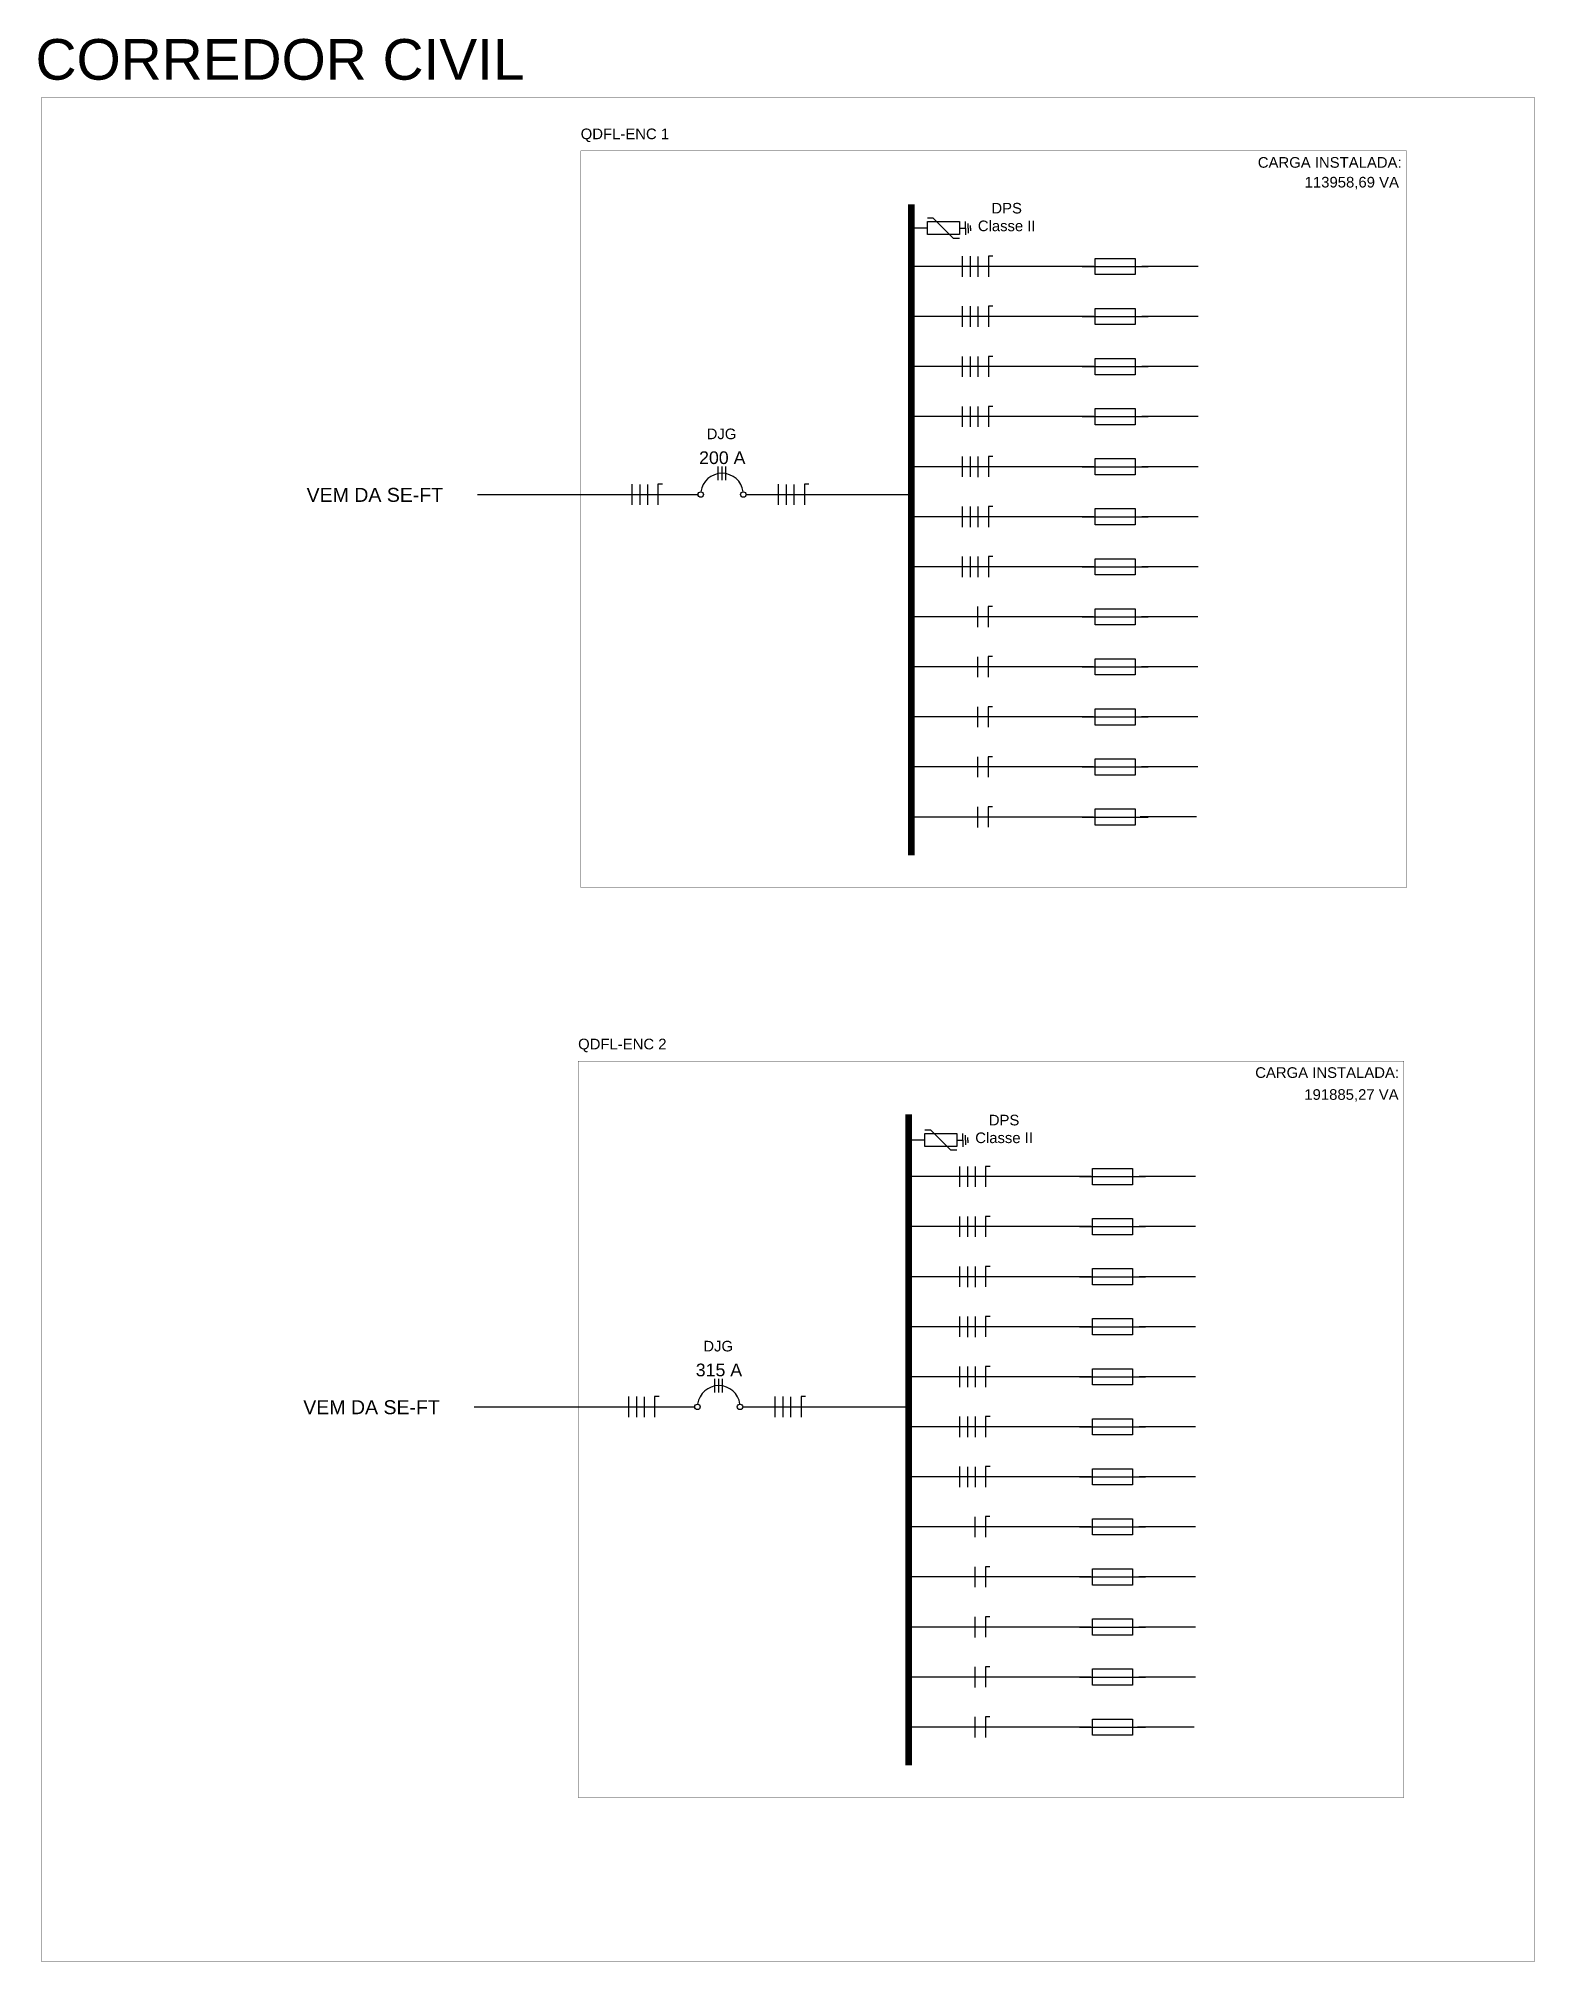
# Model space of a CAD drawing. Header units: millimetres. Extents: x 700 to 1754, y 408 to 936.
# Drawn here: x 1096 to 1275.3, y 407.9 to 638.4 of the extents above; entities that cross this region are included whole.
import ezdxf
from ezdxf.enums import TextEntityAlignment as Align

# ---------------------------------------------------------------- set-up
doc = ezdxf.new("R2010")
doc.units = ezdxf.units.MM
doc.linetypes.add('ACAD_ISO03W100', pattern=[30, 12, -18])
for name, color, linetype in [('A-03', 3, 'Continuous'), ('ARA_DISPOSITIVOS', 5, 'Continuous'), ('ARA_LEGENDA', 7, 'Continuous'), ('EQUIPAMENTOS', 4, 'Continuous'), ('GSP_Arq_TEXTO', 7, 'Continuous'), ('GSP_URB_TEXTO GERAL', 7, 'Continuous'), ('UNIFILAR', 3, 'Continuous'), ('VAI AO CTA', 7, 'Continuous')]:
    doc.layers.add(name, color=color, linetype=linetype)
doc.layers.add('BARRAMENTO', color=1, linetype='Continuous', lineweight=30)
doc.styles.add('ARA GERAL', font='arial.ttf', dxfattribs={"height": 10.1686})
doc.styles.add('ARA_TITULO_1', font='arial.ttf', dxfattribs={"height": 4})
doc.styles.add('ARIAL', font='arial.ttf')
doc.styles.add('ROMANS', font='arial.ttf')

msp = doc.modelspace()

# ---------------------------------------------------------------- texts
at = {"layer": 'ARA_LEGENDA', "style": 'ROMANS'}
for s, p in [('200 A', (1177.94, 588.17)), ('315 A', (1177.54, 478.8))]:
    msp.add_text(s, height=1.522, dxfattribs=at).set_placement(p, align=Align.MIDDLE)
at = {"layer": 'GSP_Arq_TEXTO', "insert": (1124.92, 638.36), "char_height": 4.8732, "attachment_point": 2, "style": 'ARIAL'}
msp.add_mtext_dynamic_manual_height_columns('CORREDOR CIVIL', width=88.3104, gutter_width=0.45, heights=[1.79], dxfattribs=at)
at = {"layer": 'GSP_Arq_TEXTO', "char_height": 1.272, "width": 6.8733, "attachment_point": 2, "style": 'ARIAL'}
for insert in [(1212.04, 618.72), (1211.73, 509.39)]:
    msp.add_mtext('DPS\\PClasse II', dxfattribs=dict(at, insert=insert))
at = {"layer": 'VAI AO CTA', "attachment_point": 3, "style": 'ARA_TITULO_1'}
for s, width, gutter_width, heights, insert, char_height in [('\\pxql,t5;QDFL-ENC 1', 25.3745, 0.45, [1.79], (1186.34, 627.63), 1.2766), ('CARGA INSTALADA:', 25.3745, 0.45, [1.79], (1259.39, 624.21), 1.2766), (' ^I113958,69 VA', 25.3745, 0.45, [1.79], (1259.07, 621.84), 1.2766), ('\\pxqc;VEM DA SE-FT', 23.2565, 0.59, [0], (1147.92, 584.55), 1.6745), ('\\pxql,t5;QDFL-ENC 2', 25.3745, 0.45, [1.79], (1186.03, 518.51), 1.2766), ('CARGA INSTALADA:', 25.3745, 0.45, [1.79], (1259.08, 515.09), 1.2766), (' ^I191885,27 VA', 25.3745, 0.45, [1.79], (1259.03, 512.46), 1.2766), ('\\pxqc;VEM DA SE-FT', 23.2565, 0.59, [0], (1147.52, 475.17), 1.6745)]:
    msp.add_mtext_dynamic_manual_height_columns(s, width=width, gutter_width=gutter_width, heights=heights, dxfattribs=dict(at, insert=insert, char_height=char_height))
at = {"layer": 'VAI AO CTA', "char_height": 1.272, "width": 17.7112, "attachment_point": 2, "style": 'ARIAL'}
for insert in [(1177.85, 591.66), (1177.45, 482.29)]:
    msp.add_mtext('DJG', dxfattribs=dict(at, insert=insert))

# ---------------------------------------------------------------- blocks, each defined once
blk = doc.blocks.new('*U115')
at = {"layer": 'ARA_DISPOSITIVOS'}
blk.add_line((-25.3, 0), (25.4, 0), dxfattribs=at)
blk.add_lwpolyline([(15.4, 6.2), (15.4, -6.2), (-15.3, -6.2), (-15.3, 6.2)], close=True, dxfattribs=at)
at = {"style": 'ARA GERAL'}
blk.add_attdef('12A', text='', height=10.2, dxfattribs=at).set_placement((-0.2, 17.9), align=Align.TOP_CENTER)
blk = doc.blocks.new('*U116')
at = {"layer": 'ARA_DISPOSITIVOS'}
blk.add_line((-25.3, 0), (25.4, 0), dxfattribs=at)
blk.add_lwpolyline([(15.4, 6.2), (15.4, -6.2), (-15.3, -6.2), (-15.3, 6.2)], close=True, dxfattribs=at)
at = {"style": 'ARA GERAL'}
blk.add_attdef('12A', text='', height=10.2, dxfattribs=at).set_placement((-0.2, 17.9), align=Align.TOP_CENTER)
blk = doc.blocks.new('*U117')
at = {"layer": 'ARA_DISPOSITIVOS'}
blk.add_line((-25.3, 0), (25.4, 0), dxfattribs=at)
blk.add_lwpolyline([(15.4, 6.2), (15.4, -6.2), (-15.3, -6.2), (-15.3, 6.2)], close=True, dxfattribs=at)
at = {"style": 'ARA GERAL'}
blk.add_attdef('12A', text='', height=10.2, dxfattribs=at).set_placement((-0.2, 17.9), align=Align.TOP_CENTER)
blk = doc.blocks.new('*U118')
at = {"layer": 'ARA_DISPOSITIVOS'}
blk.add_line((-25.3, 0), (25.4, 0), dxfattribs=at)
blk.add_lwpolyline([(15.4, 6.2), (15.4, -6.2), (-15.3, -6.2), (-15.3, 6.2)], close=True, dxfattribs=at)
at = {"style": 'ARA GERAL'}
blk.add_attdef('12A', text='', height=10.2, dxfattribs=at).set_placement((-0.2, 17.9), align=Align.TOP_CENTER)
blk = doc.blocks.new('*U119')
at = {"layer": 'ARA_DISPOSITIVOS'}
blk.add_line((-25.3, 0), (25.4, 0), dxfattribs=at)
blk.add_lwpolyline([(15.4, 6.2), (15.4, -6.2), (-15.3, -6.2), (-15.3, 6.2)], close=True, dxfattribs=at)
at = {"style": 'ARA GERAL'}
blk.add_attdef('12A', text='', height=10.2, dxfattribs=at).set_placement((-0.2, 17.9), align=Align.TOP_CENTER)
blk = doc.blocks.new('*U120')
at = {"layer": 'ARA_DISPOSITIVOS'}
blk.add_line((-25.3, 0), (25.4, 0), dxfattribs=at)
blk.add_lwpolyline([(15.4, 6.2), (15.4, -6.2), (-15.3, -6.2), (-15.3, 6.2)], close=True, dxfattribs=at)
at = {"style": 'ARA GERAL'}
blk.add_attdef('12A', text='', height=10.2, dxfattribs=at).set_placement((-0.2, 17.9), align=Align.TOP_CENTER)
blk = doc.blocks.new('*U121')
at = {"layer": 'ARA_DISPOSITIVOS'}
blk.add_line((-25.3, 0), (25.4, 0), dxfattribs=at)
blk.add_lwpolyline([(15.4, 6.2), (15.4, -6.2), (-15.3, -6.2), (-15.3, 6.2)], close=True, dxfattribs=at)
at = {"style": 'ARA GERAL'}
blk.add_attdef('12A', text='', height=10.2, dxfattribs=at).set_placement((-0.2, 17.9), align=Align.TOP_CENTER)
blk = doc.blocks.new('*U122')
at = {"layer": 'ARA_DISPOSITIVOS'}
blk.add_line((-25.3, 0), (25.4, 0), dxfattribs=at)
blk.add_lwpolyline([(15.4, 6.2), (15.4, -6.2), (-15.3, -6.2), (-15.3, 6.2)], close=True, dxfattribs=at)
at = {"style": 'ARA GERAL'}
blk.add_attdef('12A', text='', height=10.2, dxfattribs=at).set_placement((-0.2, 17.9), align=Align.TOP_CENTER)
blk = doc.blocks.new('*U123')
at = {"layer": 'ARA_DISPOSITIVOS'}
blk.add_line((-25.3, 0), (25.4, 0), dxfattribs=at)
blk.add_lwpolyline([(15.4, 6.2), (15.4, -6.2), (-15.3, -6.2), (-15.3, 6.2)], close=True, dxfattribs=at)
at = {"style": 'ARA GERAL'}
blk.add_attdef('12A', text='', height=10.2, dxfattribs=at).set_placement((-0.2, 17.9), align=Align.TOP_CENTER)
blk = doc.blocks.new('*U124')
at = {"layer": 'ARA_DISPOSITIVOS'}
blk.add_line((-25.3, 0), (25.4, 0), dxfattribs=at)
blk.add_lwpolyline([(15.4, 6.2), (15.4, -6.2), (-15.3, -6.2), (-15.3, 6.2)], close=True, dxfattribs=at)
at = {"style": 'ARA GERAL'}
blk.add_attdef('12A', text='', height=10.2, dxfattribs=at).set_placement((-0.2, 17.9), align=Align.TOP_CENTER)
blk = doc.blocks.new('*U125')
at = {"layer": 'ARA_DISPOSITIVOS'}
blk.add_line((-25.3, 0), (25.4, 0), dxfattribs=at)
blk.add_lwpolyline([(15.4, 6.2), (15.4, -6.2), (-15.3, -6.2), (-15.3, 6.2)], close=True, dxfattribs=at)
at = {"style": 'ARA GERAL'}
blk.add_attdef('12A', text='', height=10.2, dxfattribs=at).set_placement((-0.2, 17.9), align=Align.TOP_CENTER)
blk = doc.blocks.new('*U90')
at = {"layer": 'ARA_DISPOSITIVOS'}
blk.add_line((-25.3, 0), (25.4, 0), dxfattribs=at)
blk.add_lwpolyline([(15.4, 6.2), (15.4, -6.2), (-15.3, -6.2), (-15.3, 6.2)], close=True, dxfattribs=at)
at = {"style": 'ARA GERAL'}
blk.add_attdef('12A', text='', height=10.2, dxfattribs=at).set_placement((-0.2, 17.9), align=Align.TOP_CENTER)
blk = doc.blocks.new('*U53')
at = {"layer": 'ARA_DISPOSITIVOS'}
blk.add_line((-25.3, 0), (25.4, 0), dxfattribs=at)
blk.add_lwpolyline([(15.4, 6.2), (15.4, -6.2), (-15.3, -6.2), (-15.3, 6.2)], close=True, dxfattribs=at)
at = {"style": 'ARA GERAL'}
blk.add_attdef('12A', text='', height=10.2, dxfattribs=at).set_placement((-0.2, 17.9), align=Align.TOP_CENTER)
blk = doc.blocks.new('*U54')
at = {"layer": 'ARA_DISPOSITIVOS'}
blk.add_line((-25.3, 0), (25.4, 0), dxfattribs=at)
blk.add_lwpolyline([(15.4, 6.2), (15.4, -6.2), (-15.3, -6.2), (-15.3, 6.2)], close=True, dxfattribs=at)
at = {"style": 'ARA GERAL'}
blk.add_attdef('12A', text='', height=10.2, dxfattribs=at).set_placement((-0.2, 17.9), align=Align.TOP_CENTER)
blk = doc.blocks.new('*U55')
at = {"layer": 'ARA_DISPOSITIVOS'}
blk.add_line((-25.3, 0), (25.4, 0), dxfattribs=at)
blk.add_lwpolyline([(15.4, 6.2), (15.4, -6.2), (-15.3, -6.2), (-15.3, 6.2)], close=True, dxfattribs=at)
at = {"style": 'ARA GERAL'}
blk.add_attdef('12A', text='', height=10.2, dxfattribs=at).set_placement((-0.2, 17.9), align=Align.TOP_CENTER)
blk = doc.blocks.new('*U56')
at = {"layer": 'ARA_DISPOSITIVOS'}
blk.add_line((-25.3, 0), (25.4, 0), dxfattribs=at)
blk.add_lwpolyline([(15.4, 6.2), (15.4, -6.2), (-15.3, -6.2), (-15.3, 6.2)], close=True, dxfattribs=at)
at = {"style": 'ARA GERAL'}
blk.add_attdef('12A', text='', height=10.2, dxfattribs=at).set_placement((-0.2, 17.9), align=Align.TOP_CENTER)
blk = doc.blocks.new('*U57')
at = {"layer": 'ARA_DISPOSITIVOS'}
blk.add_line((-25.3, 0), (25.4, 0), dxfattribs=at)
blk.add_lwpolyline([(15.4, 6.2), (15.4, -6.2), (-15.3, -6.2), (-15.3, 6.2)], close=True, dxfattribs=at)
at = {"style": 'ARA GERAL'}
blk.add_attdef('12A', text='', height=10.2, dxfattribs=at).set_placement((-0.2, 17.9), align=Align.TOP_CENTER)
blk = doc.blocks.new('*U58')
at = {"layer": 'ARA_DISPOSITIVOS'}
blk.add_line((-25.3, 0), (25.4, 0), dxfattribs=at)
blk.add_lwpolyline([(15.4, 6.2), (15.4, -6.2), (-15.3, -6.2), (-15.3, 6.2)], close=True, dxfattribs=at)
at = {"style": 'ARA GERAL'}
blk.add_attdef('12A', text='', height=10.2, dxfattribs=at).set_placement((-0.2, 17.9), align=Align.TOP_CENTER)
blk = doc.blocks.new('*U30')
at = {"layer": 'ARA_DISPOSITIVOS'}
blk.add_line((-25.3, 0), (25.4, 0), dxfattribs=at)
blk.add_lwpolyline([(15.4, 6.2), (15.4, -6.2), (-15.3, -6.2), (-15.3, 6.2)], close=True, dxfattribs=at)
at = {"style": 'ARA GERAL'}
blk.add_attdef('12A', text='', height=10.2, dxfattribs=at).set_placement((-0.2, 17.9), align=Align.TOP_CENTER)
blk = doc.blocks.new('*U31')
at = {"layer": 'ARA_DISPOSITIVOS'}
blk.add_line((-25.3, 0), (25.4, 0), dxfattribs=at)
blk.add_lwpolyline([(15.4, 6.2), (15.4, -6.2), (-15.3, -6.2), (-15.3, 6.2)], close=True, dxfattribs=at)
at = {"style": 'ARA GERAL'}
blk.add_attdef('12A', text='', height=10.2, dxfattribs=at).set_placement((-0.2, 17.9), align=Align.TOP_CENTER)
blk = doc.blocks.new('*U32')
at = {"layer": 'ARA_DISPOSITIVOS'}
blk.add_line((-25.3, 0), (25.4, 0), dxfattribs=at)
blk.add_lwpolyline([(15.4, 6.2), (15.4, -6.2), (-15.3, -6.2), (-15.3, 6.2)], close=True, dxfattribs=at)
at = {"style": 'ARA GERAL'}
blk.add_attdef('12A', text='', height=10.2, dxfattribs=at).set_placement((-0.2, 17.9), align=Align.TOP_CENTER)
blk = doc.blocks.new('*U33')
at = {"layer": 'ARA_DISPOSITIVOS'}
blk.add_line((-25.3, 0), (25.4, 0), dxfattribs=at)
blk.add_lwpolyline([(15.4, 6.2), (15.4, -6.2), (-15.3, -6.2), (-15.3, 6.2)], close=True, dxfattribs=at)
at = {"style": 'ARA GERAL'}
blk.add_attdef('12A', text='', height=10.2, dxfattribs=at).set_placement((-0.2, 17.9), align=Align.TOP_CENTER)
blk = doc.blocks.new('*U34')
at = {"layer": 'ARA_DISPOSITIVOS'}
blk.add_line((-25.3, 0), (25.4, 0), dxfattribs=at)
blk.add_lwpolyline([(15.4, 6.2), (15.4, -6.2), (-15.3, -6.2), (-15.3, 6.2)], close=True, dxfattribs=at)
at = {"style": 'ARA GERAL'}
blk.add_attdef('12A', text='', height=10.2, dxfattribs=at).set_placement((-0.2, 17.9), align=Align.TOP_CENTER)
blk = doc.blocks.new('*U35')
at = {"layer": 'ARA_DISPOSITIVOS'}
blk.add_line((-25.3, 0), (25.4, 0), dxfattribs=at)
blk.add_lwpolyline([(15.4, 6.2), (15.4, -6.2), (-15.3, -6.2), (-15.3, 6.2)], close=True, dxfattribs=at)
at = {"style": 'ARA GERAL'}
blk.add_attdef('12A', text='', height=10.2, dxfattribs=at).set_placement((-0.2, 17.9), align=Align.TOP_CENTER)
blk = doc.blocks.new('DISJ TRIF')
at = {"layer": 'A-03', "color": 2}
for p, q in [((0.217, 0.418), (0.421, 0.418)), ((0.217, 0.36), (0.421, 0.36)), ((0.217, 0.302), (0.421, 0.302))]:
    blk.add_line(p, q, dxfattribs=at)
at = {"layer": 'EQUIPAMENTOS', "color": 2}
for centre in [(0, 0.679), (0, 0.041)]:
    blk.add_circle(centre, 0.0409, dxfattribs=at)
at = {"layer": 'EQUIPAMENTOS', "color": 4}
blk.add_arc((0, 0.36), 0.319, 277.3498, 82.6502, dxfattribs=at)
blk = doc.blocks.new('dps')
at = {"layer": 'ARA_DISPOSITIVOS'}
for p, q in [((9.6, -5.6), (9.6, 0)), ((9.6, -5.6), (-9.4, -24.7)), ((-9.4, -24.7), (-9.4, -30.8))]:
    blk.add_line(p, q, dxfattribs=at)
blk.add_lwpolyline([(-6.1, 0), (6.4, 0), (6.4, -30.8), (-6.1, -30.8)], close=True, dxfattribs=at)

# ---------------------------------------------------------------- linework, layer by layer
at = {"layer": 'ARA_LEGENDA', "color": 2, "linetype": 'ACAD_ISO03W100', "ltscale": 0.25, "const_width": 0.0375}
msp.add_lwpolyline([(1275.31, 407.89), (1096.33, 407.89), (1096.33, 631.35), (1275.31, 631.35)], close=True, dxfattribs=at)
at = {"layer": 'ARA_LEGENDA', "color": 7, "linetype": 'ACAD_ISO03W100', "ltscale": 0.25, "const_width": 0.0375}
for points in [[(1259.96, 536.65), (1160.97, 536.65), (1160.97, 624.95), (1259.96, 624.95)], [(1259.65, 427.54), (1160.66, 427.54), (1160.66, 515.83), (1259.65, 515.83)]]:
    msp.add_lwpolyline(points, close=True, dxfattribs=at)
at = {"layer": 'BARRAMENTO', "color": 1, "ltscale": 200}
for p, q in [((1202.54, 615.68), (1200.6, 615.68)), ((1202.23, 506.35), (1200.29, 506.35))]:
    msp.add_line(p, q, dxfattribs=at)
at = {"layer": 'BARRAMENTO', "color": 3, "ltscale": 200}
for p, q in [((1206.39, 615.68), (1207.11, 615.68)), ((1207.11, 615.68), (1207.11, 616.48)), ((1207.11, 615.68), (1207.11, 614.87)), ((1207.42, 615.68), (1207.42, 616.26)), ((1207.42, 615.68), (1207.42, 615.1)), ((1207.7, 615.68), (1207.7, 616)), ((1207.7, 615.68), (1207.7, 615.36)), ((1206.08, 506.35), (1206.8, 506.35)), ((1206.8, 506.35), (1206.8, 507.16)), ((1206.8, 506.35), (1206.8, 505.55)), ((1207.11, 506.35), (1207.11, 506.93)), ((1207.11, 506.35), (1207.11, 505.77)), ((1207.39, 506.35), (1207.39, 506.67)), ((1207.39, 506.35), (1207.39, 506.03))]:
    msp.add_line(p, q, dxfattribs=at)
at = {"layer": 'BARRAMENTO'}
for p, q in [((1222.48, 611.09), (1200.6, 611.09)), ((1235, 611.09), (1228.24, 611.09)), ((1222.48, 605.09), (1200.6, 605.09)), ((1235, 605.09), (1228.24, 605.09)), ((1222.48, 599.09), (1200.6, 599.09)), ((1235, 599.09), (1228.24, 599.09)), ((1222.48, 593.09), (1200.6, 593.09)), ((1235, 593.09), (1228.24, 593.09)), ((1222.48, 587.09), (1200.6, 587.09)), ((1235, 587.09), (1228.24, 587.09)), ((1222.48, 581.09), (1200.6, 581.09)), ((1235, 581.09), (1228.24, 581.09)), ((1222.48, 575.09), (1200.6, 575.09)), ((1235, 575.09), (1228.24, 575.09)), ((1222.45, 569.09), (1200.57, 569.09)), ((1234.97, 569.09), (1228.2, 569.09)), ((1222.45, 563.09), (1200.57, 563.09)), ((1234.97, 563.09), (1228.2, 563.09)), ((1222.45, 557.09), (1200.57, 557.09)), ((1234.97, 557.09), (1228.2, 557.09)), ((1222.45, 551.09), (1200.57, 551.09)), ((1234.97, 551.09), (1228.2, 551.09)), ((1222.45, 545.09), (1200.57, 545.09)), ((1234.81, 545.1), (1228.05, 545.1)), ((1222.17, 501.98), (1200.29, 501.98)), ((1234.69, 501.98), (1227.92, 501.98)), ((1222.17, 495.98), (1200.29, 495.98)), ((1234.69, 495.98), (1227.92, 495.98)), ((1222.17, 489.98), (1200.29, 489.98)), ((1234.69, 489.98), (1227.92, 489.98)), ((1222.17, 483.98), (1200.29, 483.98)), ((1234.69, 483.98), (1227.92, 483.98)), ((1222.17, 477.98), (1200.29, 477.98)), ((1234.69, 477.98), (1227.92, 477.98)), ((1222.17, 471.98), (1200.29, 471.98)), ((1234.69, 471.98), (1227.92, 471.98)), ((1222.17, 465.98), (1200.29, 465.98)), ((1234.69, 465.98), (1227.92, 465.98)), ((1222.14, 459.98), (1200.26, 459.98)), ((1234.66, 459.98), (1227.89, 459.98)), ((1222.14, 453.98), (1200.26, 453.98)), ((1234.66, 453.98), (1227.89, 453.98)), ((1222.14, 447.98), (1200.26, 447.98)), ((1234.66, 447.98), (1227.89, 447.98)), ((1222.14, 441.98), (1200.26, 441.98)), ((1234.66, 441.98), (1227.89, 441.98)), ((1222.14, 435.98), (1200.26, 435.98)), ((1234.5, 435.99), (1227.74, 435.99))]:
    msp.add_line(p, q, dxfattribs=at)
at = {"layer": 'BARRAMENTO', "lineweight": 40, "const_width": 0.8}
for points in [[(1200.6, 540.5), (1200.6, 618.54)], [(1200.29, 431.38), (1200.29, 509.43)]]:
    msp.add_lwpolyline(points, dxfattribs=at)
at = {"layer": 'BARRAMENTO'}
for points in [[(1148.6, 583.75), (1175.04, 583.75)], [(1180.79, 583.75), (1200.45, 583.75)], [(1148.2, 474.37), (1174.64, 474.37)], [(1180.4, 474.37), (1200.06, 474.37)]]:
    msp.add_lwpolyline(points, dxfattribs=at)
at = {"layer": 'VAI AO CTA', "color": 1}
for p, q in [((1206.69, 612.32), (1206.69, 609.86)), ((1207.65, 612.32), (1207.65, 609.86)), ((1208.61, 609.85), (1208.61, 612.31)), ((1206.69, 606.32), (1206.69, 603.86)), ((1207.65, 606.32), (1207.65, 603.86)), ((1208.61, 603.85), (1208.61, 606.31)), ((1206.69, 600.32), (1206.69, 597.86)), ((1207.65, 600.32), (1207.65, 597.86)), ((1208.61, 597.85), (1208.61, 600.31)), ((1206.69, 594.32), (1206.69, 591.86)), ((1207.65, 594.32), (1207.65, 591.86)), ((1208.61, 591.85), (1208.61, 594.31)), ((1206.69, 588.32), (1206.69, 585.86)), ((1207.65, 588.32), (1207.65, 585.86)), ((1208.61, 585.85), (1208.61, 588.31)), ((1167.09, 584.98), (1167.09, 582.52)), ((1168.05, 584.97), (1168.05, 582.51)), ((1169, 582.51), (1169, 584.97)), ((1184.66, 584.98), (1184.66, 582.52)), ((1185.62, 584.97), (1185.62, 582.51)), ((1186.57, 582.51), (1186.57, 584.97)), ((1206.69, 582.32), (1206.69, 579.86)), ((1207.65, 582.32), (1207.65, 579.86)), ((1208.61, 579.85), (1208.61, 582.31)), ((1206.69, 576.32), (1206.69, 573.86)), ((1207.65, 576.32), (1207.65, 573.86)), ((1208.61, 573.85), (1208.61, 576.31)), ((1208.58, 567.85), (1208.58, 570.31)), ((1208.58, 561.85), (1208.58, 564.31)), ((1208.58, 555.85), (1208.58, 558.31)), ((1208.58, 549.85), (1208.58, 552.31)), ((1208.58, 543.85), (1208.58, 546.31)), ((1206.38, 503.21), (1206.38, 500.75)), ((1207.34, 503.2), (1207.34, 500.74)), ((1208.3, 500.74), (1208.3, 503.2)), ((1206.38, 497.21), (1206.38, 494.75)), ((1207.34, 497.2), (1207.34, 494.74)), ((1208.3, 494.74), (1208.3, 497.2)), ((1206.38, 491.21), (1206.38, 488.75)), ((1207.34, 491.2), (1207.34, 488.74)), ((1208.3, 488.74), (1208.3, 491.2)), ((1206.38, 485.21), (1206.38, 482.75)), ((1207.34, 485.2), (1207.34, 482.74)), ((1208.3, 482.74), (1208.3, 485.2)), ((1206.38, 479.21), (1206.38, 476.75)), ((1207.34, 479.2), (1207.34, 476.74)), ((1208.3, 476.74), (1208.3, 479.2)), ((1166.69, 475.6), (1166.69, 473.14)), ((1167.65, 475.6), (1167.65, 473.14)), ((1168.61, 473.13), (1168.61, 475.59)), ((1184.26, 475.6), (1184.26, 473.14)), ((1185.22, 475.6), (1185.22, 473.14)), ((1186.18, 473.13), (1186.18, 475.59)), ((1206.38, 473.21), (1206.38, 470.75)), ((1207.34, 473.2), (1207.34, 470.74)), ((1208.3, 470.74), (1208.3, 473.2)), ((1206.38, 467.21), (1206.38, 464.75)), ((1207.34, 467.2), (1207.34, 464.74)), ((1208.3, 464.74), (1208.3, 467.2)), ((1208.27, 458.74), (1208.27, 461.2)), ((1208.27, 452.74), (1208.27, 455.2)), ((1208.27, 446.74), (1208.27, 449.2)), ((1208.27, 440.74), (1208.27, 443.2)), ((1208.27, 434.74), (1208.27, 437.2))]:
    msp.add_line(p, q, dxfattribs=at)
at = {"layer": 'VAI AO CTA', "color": 4, "linetype": 'ACAD_ISO03W100'}
for p, q in [((1210.36, 612.32), (1209.84, 612.32)), ((1210.36, 606.32), (1209.84, 606.32)), ((1210.36, 600.32), (1209.84, 600.32)), ((1210.36, 594.32), (1209.84, 594.32)), ((1210.36, 588.32), (1209.84, 588.32)), ((1170.76, 584.98), (1170.23, 584.98)), ((1188.33, 584.98), (1187.8, 584.98)), ((1210.36, 582.32), (1209.84, 582.32)), ((1210.36, 576.32), (1209.84, 576.32)), ((1210.33, 570.32), (1209.8, 570.32)), ((1210.33, 564.32), (1209.8, 564.32)), ((1210.33, 558.32), (1209.8, 558.32)), ((1210.33, 552.32), (1209.8, 552.32)), ((1210.33, 546.32), (1209.8, 546.32)), ((1210.05, 503.21), (1209.52, 503.21)), ((1210.05, 497.21), (1209.52, 497.21)), ((1210.05, 491.21), (1209.52, 491.21)), ((1210.05, 485.21), (1209.52, 485.21)), ((1210.05, 479.21), (1209.52, 479.21)), ((1170.36, 475.6), (1169.83, 475.6)), ((1187.93, 475.6), (1187.4, 475.6)), ((1210.05, 473.21), (1209.52, 473.21)), ((1210.05, 467.21), (1209.52, 467.21)), ((1210.02, 461.21), (1209.49, 461.21)), ((1210.02, 455.21), (1209.49, 455.21)), ((1210.02, 449.21), (1209.49, 449.21)), ((1210.02, 443.21), (1209.49, 443.21)), ((1210.02, 437.21), (1209.49, 437.21))]:
    msp.add_line(p, q, dxfattribs=at)
at = {"layer": 'VAI AO CTA', "color": 4}
for p, q in [((1209.84, 612.32), (1209.84, 609.86)), ((1209.84, 606.32), (1209.84, 603.86)), ((1209.84, 600.32), (1209.84, 597.86)), ((1209.84, 594.32), (1209.84, 591.86)), ((1209.84, 588.32), (1209.84, 585.86)), ((1170.23, 584.98), (1170.23, 582.52)), ((1187.8, 584.98), (1187.8, 582.52)), ((1209.84, 582.32), (1209.84, 579.86)), ((1209.84, 576.32), (1209.84, 573.86)), ((1209.8, 570.32), (1209.8, 567.86)), ((1209.8, 564.32), (1209.8, 561.86)), ((1209.8, 558.32), (1209.8, 555.86)), ((1209.8, 552.32), (1209.8, 549.86)), ((1209.8, 546.32), (1209.8, 543.86)), ((1209.52, 503.21), (1209.52, 500.75)), ((1209.52, 497.21), (1209.52, 494.75)), ((1209.52, 491.21), (1209.52, 488.75)), ((1209.52, 485.21), (1209.52, 482.75)), ((1209.52, 479.21), (1209.52, 476.75)), ((1169.83, 475.6), (1169.83, 473.14)), ((1187.4, 475.6), (1187.4, 473.14)), ((1209.52, 473.21), (1209.52, 470.75)), ((1209.52, 467.21), (1209.52, 464.75)), ((1209.49, 461.21), (1209.49, 458.75)), ((1209.49, 455.21), (1209.49, 452.75)), ((1209.49, 449.21), (1209.49, 446.75)), ((1209.49, 443.21), (1209.49, 440.75)), ((1209.49, 437.21), (1209.49, 434.75))]:
    msp.add_line(p, q, dxfattribs=at)

# ---------------------------------------------------------------- block references
at = {"layer": 'ARA_LEGENDA', "xscale": 0.156327276839294, "yscale": 0.156327276839294, "zscale": 0.156327276839294}
for name, p in [('*U115', (1225.04, 611.09)), ('*U116', (1225.04, 605.09)), ('*U117', (1225.04, 599.09)), ('*U118', (1225.04, 593.09)), ('*U119', (1225.04, 587.09)), ('*U120', (1225.04, 581.09)), ('*U121', (1225.04, 575.09)), ('*U122', (1225.04, 569.09)), ('*U123', (1225.04, 563.09)), ('*U124', (1225.04, 557.09)), ('*U125', (1225.04, 551.09)), ('*U90', (1225.04, 545.09)), ('*U53', (1224.73, 501.98)), ('*U54', (1224.73, 495.98)), ('*U55', (1224.73, 489.98)), ('*U56', (1224.73, 483.98)), ('*U57', (1224.73, 477.98)), ('*U58', (1224.73, 471.98)), ('*U30', (1224.73, 465.98)), ('*U31', (1224.73, 459.98)), ('*U32', (1224.73, 453.98)), ('*U33', (1224.73, 447.98)), ('*U34', (1224.73, 441.98)), ('*U35', (1224.73, 435.98))]:
    msp.add_blockref(name, p, dxfattribs=at)
at = {"layer": 'GSP_URB_TEXTO GERAL', "color": 3, "xscale": 0.1250618214714352, "yscale": 0.1250618214714352, "zscale": 0.1250618214714352, "rotation": 89.99999999999999}
for p in [(1202.54, 615.68), (1202.23, 506.35)]:
    msp.add_blockref('dps', p, dxfattribs=at)
at = {"layer": 'UNIFILAR', "color": 0, "xscale": 8, "yscale": 8, "zscale": 8, "rotation": 90}
for p in [(1180.79, 583.75), (1180.4, 474.37)]:
    msp.add_blockref('DISJ TRIF', p, dxfattribs=at)

msp.set_redraw_order([(e.dxf.handle, doc.entitydb.next_handle()) for e in msp.query("TEXT MTEXT ATTDEF DIMENSION ARC_DIMENSION")])  # texts and dimensions are drawn at this point

doc.saveas('drawing.dxf')
